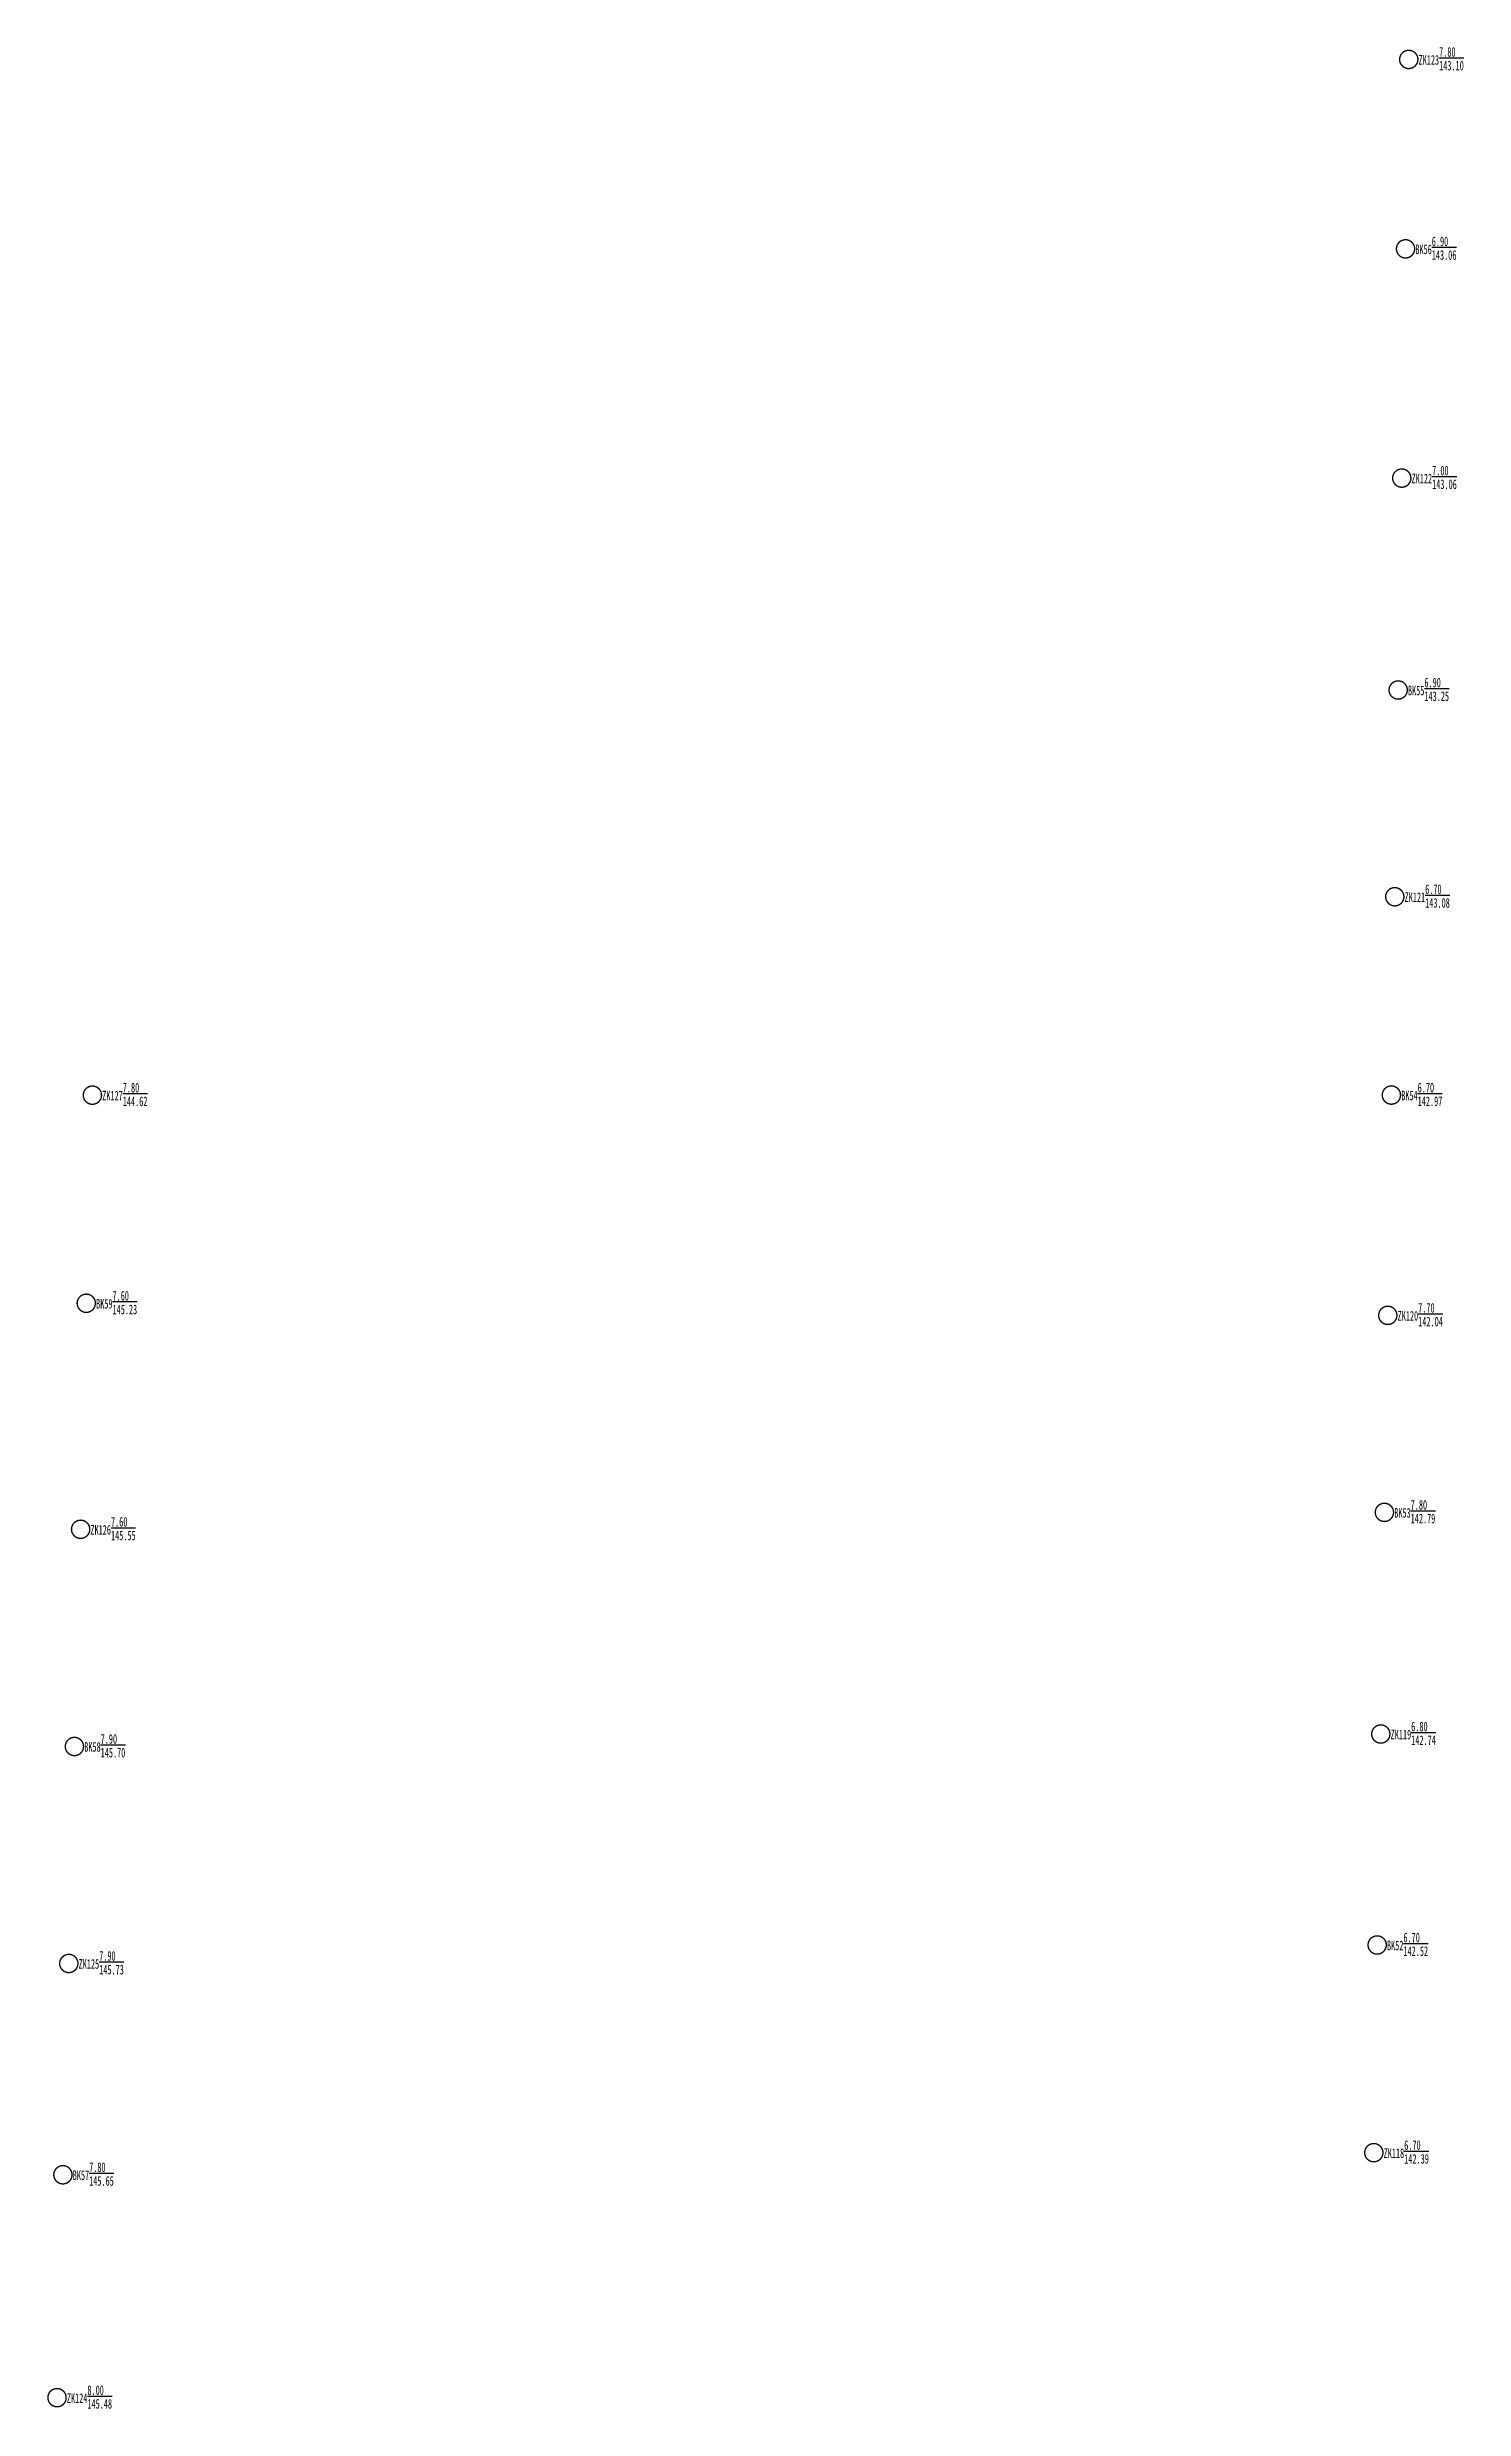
# Model space of a CAD drawing. Header units: millimetres. Extents: x 0 to 2711117, y 0 to 567555.
# Drawn here: x 2709320 to 2709631, y 563396 to 563914 of the extents above; entities that cross this region are included whole.
import ezdxf

# ---------------------------------------------------------------- set-up
doc = ezdxf.new("R2010")
doc.units = ezdxf.units.MM
doc.layers.add('勘察点方案', color=7, linetype='Continuous')
doc.styles.add('勘察孔', font='', dxfattribs={"width": 0.7, "height": 1.75})
doc.styles.get('勘察孔').set_extended_font_data('SimSun')

# ---------------------------------------------------------------- blocks, each defined once
blk = doc.blocks.new('孔_BK52', base_point=(2.15, 2.15))
blk.add_line((7.9, 2.5), (13.31, 2.5))
at = {"color": 7, "const_width": 0.3}
blk.add_lwpolyline([(2.15, 0.15, 1), (2.15, 4.15, 1), (2.15, 0.15, 1)], format="xyb", dxfattribs=at)
at = {"style": '勘察孔', "width": 0.6}
for s, p in [('BK52', (4.3, 1)), ('6.70', (7.9, 2.75)), ('142.52', (7.9, -0.25))]:
    blk.add_text(s, height=2.1, dxfattribs=at).set_placement(p)
blk = doc.blocks.new('孔_BK53', base_point=(2.15, 2.15))
blk.add_line((7.9, 2.5), (13.31, 2.5))
at = {"color": 7, "const_width": 0.3}
blk.add_lwpolyline([(2.15, 0.15, 1), (2.15, 4.15, 1), (2.15, 0.15, 1)], format="xyb", dxfattribs=at)
at = {"style": '勘察孔', "width": 0.6}
for s, p in [('BK53', (4.3, 1)), ('7.80', (7.9, 2.75)), ('142.79', (7.9, -0.25))]:
    blk.add_text(s, height=2.1, dxfattribs=at).set_placement(p)
blk = doc.blocks.new('孔_BK54', base_point=(2.15, 2.15))
blk.add_line((7.9, 2.5), (13.31, 2.5))
at = {"color": 7, "const_width": 0.3}
blk.add_lwpolyline([(2.15, 0.15, 1), (2.15, 4.15, 1), (2.15, 0.15, 1)], format="xyb", dxfattribs=at)
at = {"style": '勘察孔', "width": 0.6}
for s, p in [('BK54', (4.3, 1)), ('6.70', (7.9, 2.75)), ('142.97', (7.9, -0.25))]:
    blk.add_text(s, height=2.1, dxfattribs=at).set_placement(p)
blk = doc.blocks.new('孔_BK55', base_point=(2.15, 2.15))
blk.add_line((7.9, 2.5), (13.31, 2.5))
at = {"color": 7, "const_width": 0.3}
blk.add_lwpolyline([(2.15, 0.15, 1), (2.15, 4.15, 1), (2.15, 0.15, 1)], format="xyb", dxfattribs=at)
at = {"style": '勘察孔', "width": 0.6}
for s, p in [('BK55', (4.3, 1)), ('6.90', (7.9, 2.75)), ('143.25', (7.9, -0.25))]:
    blk.add_text(s, height=2.1, dxfattribs=at).set_placement(p)
blk = doc.blocks.new('孔_BK56', base_point=(2.15, 2.15))
blk.add_line((7.9, 2.5), (13.31, 2.5))
at = {"color": 7, "const_width": 0.3}
blk.add_lwpolyline([(2.15, 0.15, 1), (2.15, 4.15, 1), (2.15, 0.15, 1)], format="xyb", dxfattribs=at)
at = {"style": '勘察孔', "width": 0.6}
for s, p in [('BK56', (4.3, 1)), ('6.90', (7.9, 2.75)), ('143.06', (7.9, -0.25))]:
    blk.add_text(s, height=2.1, dxfattribs=at).set_placement(p)
blk = doc.blocks.new('孔_BK57', base_point=(2.15, 2.15))
blk.add_line((7.9, 2.5), (13.31, 2.5))
at = {"color": 7, "const_width": 0.3}
blk.add_lwpolyline([(2.15, 0.15, 1), (2.15, 4.15, 1), (2.15, 0.15, 1)], format="xyb", dxfattribs=at)
at = {"style": '勘察孔', "width": 0.6}
for s, p in [('BK57', (4.3, 1)), ('7.80', (7.9, 2.75)), ('145.65', (7.9, -0.25))]:
    blk.add_text(s, height=2.1, dxfattribs=at).set_placement(p)
blk = doc.blocks.new('孔_BK58', base_point=(2.15, 2.15))
blk.add_line((7.9, 2.5), (13.31, 2.5))
at = {"color": 7, "const_width": 0.3}
blk.add_lwpolyline([(2.15, 0.15, 1), (2.15, 4.15, 1), (2.15, 0.15, 1)], format="xyb", dxfattribs=at)
at = {"style": '勘察孔', "width": 0.6}
for s, p in [('BK58', (4.3, 1)), ('7.90', (7.9, 2.75)), ('145.70', (7.9, -0.25))]:
    blk.add_text(s, height=2.1, dxfattribs=at).set_placement(p)
blk = doc.blocks.new('孔_BK59', base_point=(2.15, 2.15))
blk.add_line((7.9, 2.5), (13.31, 2.5))
at = {"color": 7, "const_width": 0.3}
blk.add_lwpolyline([(2.15, 0.15, 1), (2.15, 4.15, 1), (2.15, 0.15, 1)], format="xyb", dxfattribs=at)
at = {"style": '勘察孔', "width": 0.6}
for s, p in [('BK59', (4.3, 1)), ('7.60', (7.9, 2.75)), ('145.23', (7.9, -0.25))]:
    blk.add_text(s, height=2.1, dxfattribs=at).set_placement(p)
blk = doc.blocks.new('孔_ZK118', base_point=(2.15, 2.15))
blk.add_line((8.81, 2.5), (14.21, 2.5))
at = {"color": 7, "const_width": 0.3}
blk.add_lwpolyline([(2.15, 0.15, 1), (2.15, 4.15, 1), (2.15, 0.15, 1)], format="xyb", dxfattribs=at)
at = {"style": '勘察孔', "width": 0.6}
for s, p in [('ZK118', (4.3, 1)), ('6.70', (8.81, 2.75)), ('142.39', (8.81, -0.25))]:
    blk.add_text(s, height=2.1, dxfattribs=at).set_placement(p)
blk = doc.blocks.new('孔_ZK119', base_point=(2.15, 2.15))
blk.add_line((8.81, 2.5), (14.21, 2.5))
at = {"color": 7, "const_width": 0.3}
blk.add_lwpolyline([(2.15, 0.15, 1), (2.15, 4.15, 1), (2.15, 0.15, 1)], format="xyb", dxfattribs=at)
at = {"style": '勘察孔', "width": 0.6}
for s, p in [('ZK119', (4.3, 1)), ('6.80', (8.81, 2.75)), ('142.74', (8.81, -0.25))]:
    blk.add_text(s, height=2.1, dxfattribs=at).set_placement(p)
blk = doc.blocks.new('孔_ZK120', base_point=(2.15, 2.15))
blk.add_line((8.81, 2.5), (14.21, 2.5))
at = {"color": 7, "const_width": 0.3}
blk.add_lwpolyline([(2.15, 0.15, 1), (2.15, 4.15, 1), (2.15, 0.15, 1)], format="xyb", dxfattribs=at)
at = {"style": '勘察孔', "width": 0.6}
for s, p in [('ZK120', (4.3, 1)), ('7.70', (8.81, 2.75)), ('142.04', (8.81, -0.25))]:
    blk.add_text(s, height=2.1, dxfattribs=at).set_placement(p)
blk = doc.blocks.new('孔_ZK121', base_point=(2.15, 2.15))
blk.add_line((8.81, 2.5), (14.21, 2.5))
at = {"color": 7, "const_width": 0.3}
blk.add_lwpolyline([(2.15, 0.15, 1), (2.15, 4.15, 1), (2.15, 0.15, 1)], format="xyb", dxfattribs=at)
at = {"style": '勘察孔', "width": 0.6}
for s, p in [('ZK121', (4.3, 1)), ('6.70', (8.81, 2.75)), ('143.08', (8.81, -0.25))]:
    blk.add_text(s, height=2.1, dxfattribs=at).set_placement(p)
blk = doc.blocks.new('孔_ZK122', base_point=(2.15, 2.15))
blk.add_line((8.81, 2.5), (14.21, 2.5))
at = {"color": 7, "const_width": 0.3}
blk.add_lwpolyline([(2.15, 0.15, 1), (2.15, 4.15, 1), (2.15, 0.15, 1)], format="xyb", dxfattribs=at)
at = {"style": '勘察孔', "width": 0.6}
for s, p in [('ZK122', (4.3, 1)), ('7.00', (8.81, 2.75)), ('143.06', (8.81, -0.25))]:
    blk.add_text(s, height=2.1, dxfattribs=at).set_placement(p)
blk = doc.blocks.new('孔_ZK123', base_point=(2.15, 2.15))
blk.add_line((8.81, 2.5), (14.21, 2.5))
at = {"color": 7, "const_width": 0.3}
blk.add_lwpolyline([(2.15, 0.15, 1), (2.15, 4.15, 1), (2.15, 0.15, 1)], format="xyb", dxfattribs=at)
at = {"style": '勘察孔', "width": 0.6}
for s, p in [('ZK123', (4.3, 1)), ('7.80', (8.81, 2.75)), ('143.10', (8.81, -0.25))]:
    blk.add_text(s, height=2.1, dxfattribs=at).set_placement(p)
blk = doc.blocks.new('孔_ZK124', base_point=(2.15, 2.15))
blk.add_line((8.81, 2.5), (14.21, 2.5))
at = {"color": 7, "const_width": 0.3}
blk.add_lwpolyline([(2.15, 0.15, 1), (2.15, 4.15, 1), (2.15, 0.15, 1)], format="xyb", dxfattribs=at)
at = {"style": '勘察孔', "width": 0.6}
for s, p in [('ZK124', (4.3, 1)), ('8.00', (8.81, 2.75)), ('145.48', (8.81, -0.25))]:
    blk.add_text(s, height=2.1, dxfattribs=at).set_placement(p)
blk = doc.blocks.new('孔_ZK125', base_point=(2.15, 2.15))
blk.add_line((8.81, 2.5), (14.21, 2.5))
at = {"color": 7, "const_width": 0.3}
blk.add_lwpolyline([(2.15, 0.15, 1), (2.15, 4.15, 1), (2.15, 0.15, 1)], format="xyb", dxfattribs=at)
at = {"style": '勘察孔', "width": 0.6}
for s, p in [('ZK125', (4.3, 1)), ('7.90', (8.81, 2.75)), ('145.73', (8.81, -0.25))]:
    blk.add_text(s, height=2.1, dxfattribs=at).set_placement(p)
blk = doc.blocks.new('孔_ZK126', base_point=(2.15, 2.15))
blk.add_line((8.81, 2.5), (14.21, 2.5))
at = {"color": 7, "const_width": 0.3}
blk.add_lwpolyline([(2.15, 0.15, 1), (2.15, 4.15, 1), (2.15, 0.15, 1)], format="xyb", dxfattribs=at)
at = {"style": '勘察孔', "width": 0.6}
for s, p in [('ZK126', (4.3, 1)), ('7.60', (8.81, 2.75)), ('145.55', (8.81, -0.25))]:
    blk.add_text(s, height=2.1, dxfattribs=at).set_placement(p)
blk = doc.blocks.new('孔_ZK127', base_point=(2.15, 2.15))
blk.add_line((8.81, 2.5), (14.21, 2.5))
at = {"color": 7, "const_width": 0.3}
blk.add_lwpolyline([(2.15, 0.15, 1), (2.15, 4.15, 1), (2.15, 0.15, 1)], format="xyb", dxfattribs=at)
at = {"style": '勘察孔', "width": 0.6}
for s, p in [('ZK127', (4.3, 1)), ('7.80', (8.81, 2.75)), ('144.62', (8.81, -0.25))]:
    blk.add_text(s, height=2.1, dxfattribs=at).set_placement(p)

msp = doc.modelspace()

# ---------------------------------------------------------------- block references
at = {"layer": '勘察点方案'}
for name, p in [('孔_ZK123', (2709618.6, 563910.83)), ('孔_BK56', (2709617.9, 563869.34)), ('孔_ZK122', (2709617.07, 563819.13)), ('孔_BK55', (2709616.28, 563772.71)), ('孔_ZK121', (2709615.54, 563727.43)), ('孔_ZK127', (2709330.17, 563683.97)), ('孔_BK54', (2709614.8, 563683.99)), ('孔_BK59', (2709328.83, 563638.39)), ('孔_ZK120', (2709614.01, 563635.74)), ('孔_BK53', (2709613.27, 563592.59)), ('孔_ZK126', (2709327.59, 563588.88)), ('孔_BK58', (2709326.23, 563541.31)), ('孔_ZK119', (2709612.48, 563544.04)), ('孔_ZK125', (2709325, 563493.78)), ('孔_BK52', (2709611.68, 563497.83)), ('孔_ZK118', (2709610.95, 563452.34)), ('孔_BK57', (2709323.71, 563447.5)), ('孔_ZK124', (2709322.42, 563398.68))]:
    msp.add_blockref(name, p, dxfattribs=at)

doc.saveas('drawing.dxf')
